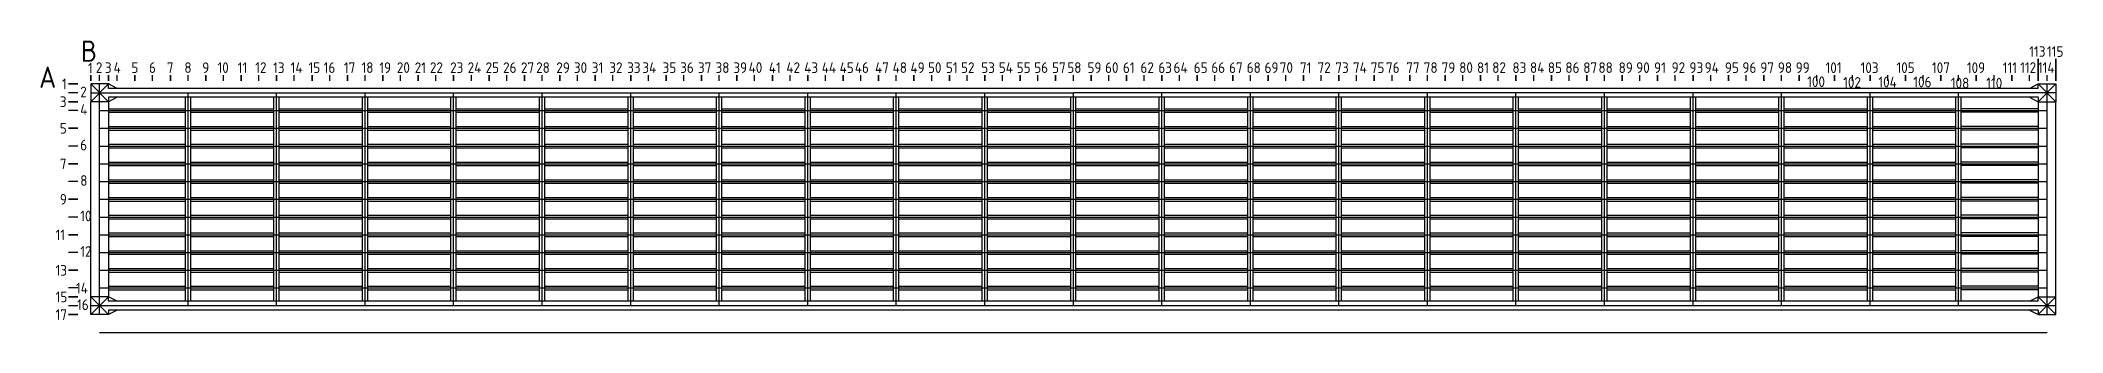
# Model space of a CAD drawing. Header units: millimetres. Extents: x 1597 to 131953, y -28680 to 57376.
# Drawn here: x 16848 to 73953, y 478 to 8705 of the extents above; entities that cross this region are included whole.
import ezdxf

# ---------------------------------------------------------------- set-up
doc = ezdxf.new("R2010")
doc.units = ezdxf.units.MM
for name, color, linetype, lineweight in [('Warstwa1', 1, 'Continuous', 25), ('Warstwa2', 3, 'Continuous', 25), ('Warstwa3', 6, 'Continuous', 25), ('Warstwa4', 2, 'Continuous', 35)]:
    doc.layers.add(name, color=color, linetype=linetype, lineweight=lineweight)
doc.styles.get("Standard").update_dxf_attribs({"font": 'geniso.shx'})

msp = doc.modelspace()

# ---------------------------------------------------------------- texts
at = {"layer": 'Warstwa1'}
for s, p in [('B', (17988.328, 8104.93)), ('A', (16808.982, 7371.11))]:
    msp.add_text(s, height=600, dxfattribs=at).set_placement(p)
at = {"layer": 'Warstwa2'}
for s, p in [('2', (18412.369, 7791.875)), ('4', (18912.369, 7791.875)), ('6', (19912.369, 7791.875)), ('8', (20912.369, 7791.875)), ('10', (21845.835, 7791.875)), ('12', (22912.369, 7791.875)), ('14', (23912.369, 7791.875)), ('16', (24845.835, 7791.875)), ('18', (25912.369, 7791.875)), ('20', (26912.369, 7791.875)), ('22', (27845.835, 7791.875)), ('24', (28912.369, 7791.875)), ('26', (29912.369, 7791.875)), ('28', (30845.835, 7791.875)), ('30', (31912.369, 7791.875)), ('32', (32912.369, 7791.875)), ('34', (33845.835, 7791.875)), ('36', (34912.369, 7791.875)), ('38', (35912.369, 7791.875)), ('40', (36845.835, 7791.875)), ('42', (37912.369, 7791.875)), ('44', (38912.369, 7791.875)), ('46', (39845.835, 7791.875)), ('48', (40912.369, 7791.875)), ('50', (41912.369, 7791.875)), ('52', (42845.835, 7791.875)), ('54', (43912.369, 7791.875)), ('56', (44912.369, 7791.875)), ('58', (45845.835, 7791.875)), ('60', (46912.369, 7791.875)), ('62', (47912.369, 7791.875)), ('64', (48845.835, 7791.875)), ('66', (49912.369, 7791.875)), ('68', (50912.369, 7791.875)), ('70', (51845.835, 7791.875)), ('72', (52912.369, 7791.875)), ('74', (53912.369, 7791.875)), ('76', (54845.835, 7791.875)), ('78', (55912.369, 7791.875)), ('80', (56912.369, 7791.875)), ('82', (57845.835, 7791.875)), ('84', (58912.369, 7791.875)), ('86', (59912.369, 7791.875)), ('88', (60845.835, 7791.875)), ('90', (61912.369, 7791.875)), ('92', (62912.369, 7791.875)), ('94', (63845.835, 7791.875)), ('96', (64912.369, 7791.875)), ('98', (65912.369, 7791.875)), ('112', (72754.147, 7791.875)), ('114', (73254.147, 7791.875)), ('100', (66739.375, 7394.559)), ('102', (67755.759, 7374.342)), ('104', (68750.545, 7384.682)), ('106', (69737.278, 7386.734)), ('108', (70795.74, 7356.61)), ('110', (71795.74, 7356.61)), ('4', (17970.348, 6610.905)), ('2', (17971.272, 7106.61)), ('6', (17970.348, 5610.905)), ('8', (17970.348, 4610.905)), ('10', (17970.348, 3610.905)), ('12', (17970.348, 2610.905)), ('14', (17849.775, 1578.597)), ('16', (17881.906, 1110.905))]:
    msp.add_text(s, height=300, dxfattribs=at).set_placement(p)
at = {"layer": 'Warstwa4'}
for s, p in [('1', (18190.717, 7777.579)), ('3', (18666.684, 7789.358)), ('5', (19416.684, 7789.358)), ('7', (20416.684, 7789.358)), ('9', (21416.684, 7789.358)), ('11', (22416.684, 7789.358)), ('13', (23416.684, 7789.358)), ('15', (24416.684, 7789.358)), ('17', (25416.684, 7789.358)), ('19', (26416.684, 7789.358)), ('21', (27416.684, 7789.358)), ('23', (28416.684, 7789.358)), ('25', (29416.684, 7789.358)), ('27', (30416.684, 7789.358)), ('29', (31416.684, 7789.358)), ('31', (32416.684, 7789.358)), ('33', (33416.684, 7789.358)), ('35', (34416.684, 7789.358)), ('37', (35416.684, 7789.358)), ('39', (36416.684, 7789.358)), ('41', (37416.684, 7789.358)), ('43', (38416.684, 7789.358)), ('45', (39416.684, 7789.358)), ('47', (40416.684, 7789.358)), ('49', (41416.684, 7789.358)), ('51', (42416.684, 7789.358)), ('53', (43416.684, 7789.358)), ('55', (44416.684, 7789.358)), ('57', (45416.684, 7789.358)), ('59', (46416.684, 7789.358)), ('61', (47416.684, 7789.358)), ('63', (48416.684, 7789.358)), ('65', (49416.684, 7789.358)), ('67', (50416.684, 7789.358)), ('69', (51416.684, 7789.358)), ('71', (52416.684, 7789.358)), ('73', (53416.684, 7789.358)), ('75', (54416.684, 7789.358)), ('77', (55416.684, 7789.358)), ('79', (56416.684, 7789.358)), ('81', (57416.684, 7789.358)), ('83', (58416.684, 7789.358)), ('85', (59416.684, 7789.358)), ('87', (60416.684, 7789.358)), ('89', (61416.684, 7789.358)), ('91', (62416.684, 7789.358)), ('93', (63416.684, 7789.358)), ('95', (64416.684, 7789.358)), ('97', (65416.684, 7789.358)), ('99', (66416.684, 7789.358)), ('101', (67257.902, 7789.358)), ('103', (68247.472, 7789.358)), ('105', (69260.985, 7789.358)), ('107', (70263.166, 7789.358)), ('109', (71249.23, 7789.358)), ('111', (72261.729, 7789.358)), ('113', (73011.729, 8244.681)), ('115', (73511.729, 8244.681)), ('1', (17453.618, 7329.808)), ('3', (17395.427, 6830.117)), ('5', (17395.427, 6080.117)), ('7', (17395.427, 5080.117)), ('9', (17395.427, 4080.117)), ('11', (17274.307, 3080.117)), ('13', (17274.307, 2080.117)), ('15', (17274.307, 1330.117)), ('17', (17274.307, 830.117))]:
    msp.add_text(s, height=300, dxfattribs=at).set_placement(p)

# ---------------------------------------------------------------- linework, layer by layer
for p, q in [((18766.705, 7481.61), (18266.705, 7481.61)), ((18266.705, 7481.61), (18266.705, 6981.61)), ((18266.705, 7481.61), (18766.705, 6981.61)), ((18266.705, 6981.61), (18766.705, 7481.61)), ((18766.705, 7356.61), (18766.705, 7481.61)), ((19016.705, 7356.61), (18766.705, 7481.61)), ((73016.705, 7356.61), (73266.705, 7481.61)), ((73266.705, 7356.61), (73266.705, 7481.61)), ((73266.705, 7481.61), (73766.705, 7481.61)), ((73766.705, 7481.61), (73266.705, 6981.61)), ((73766.705, 6981.61), (73266.705, 7481.61)), ((73766.705, 7481.61), (73766.705, 6981.61)), ((18766.705, 6981.61), (18266.705, 6981.61)), ((73266.705, 7356.61), (18766.705, 7356.61)), ((18766.705, 7106.61), (18766.705, 6981.61)), ((19016.705, 7106.61), (18766.705, 6981.61)), ((73266.705, 7106.61), (18766.705, 7106.61)), ((73016.705, 7106.61), (73266.705, 6981.61)), ((73266.705, 7106.61), (73266.705, 6981.61)), ((73266.705, 6981.61), (73766.705, 6981.61)), ((18266.705, 981.61), (18266.705, 1481.61)), ((18266.705, 981.61), (18766.705, 1481.61)), ((18266.705, 1481.61), (18766.705, 981.61)), ((18766.705, 1481.61), (18266.705, 1481.61)), ((18766.705, 1356.61), (18766.705, 1481.61)), ((19016.705, 1356.61), (18766.705, 1481.61)), ((73266.705, 1356.61), (18766.705, 1356.61)), ((73016.705, 1356.61), (73266.705, 1481.61)), ((73766.705, 981.61), (73266.705, 1481.61)), ((73766.705, 1481.61), (73266.705, 981.61)), ((73266.705, 1481.61), (73766.705, 1481.61)), ((73266.705, 1356.61), (73266.705, 1481.61)), ((73766.705, 981.61), (73766.705, 1481.61)), ((18766.705, 981.61), (18266.705, 981.61)), ((18766.705, 1106.61), (18766.705, 981.61)), ((19016.705, 1106.61), (18766.705, 981.61)), ((73266.705, 1106.61), (18766.705, 1106.61)), ((73016.705, 1106.61), (73266.705, 981.61)), ((73266.705, 1106.61), (73266.705, 981.61)), ((73266.705, 981.61), (73766.705, 981.61))]:
    msp.add_line(p, q)
at = {"layer": 'Warstwa1'}
for p, q in [((18266.705, 1481.61), (18266.705, 6981.61)), ((18766.705, 6981.61), (18766.705, 1481.61)), ((20941.705, 1356.61), (20941.705, 7106.61)), ((21091.705, 1356.61), (21091.705, 7106.61)), ((23441.705, 1356.61), (23441.705, 7106.61)), ((23591.705, 1356.61), (23591.705, 7106.61)), ((25941.705, 1356.61), (25941.705, 7106.61)), ((26091.705, 1356.61), (26091.705, 7106.61)), ((28441.705, 1356.61), (28441.705, 7106.61)), ((28591.705, 1356.61), (28591.705, 7106.61)), ((30941.705, 1356.61), (30941.705, 7106.61)), ((31091.705, 1356.61), (31091.705, 7106.61)), ((33441.705, 1356.61), (33441.705, 7106.61)), ((33591.705, 1356.61), (33591.705, 7106.61)), ((35941.705, 1356.61), (35941.705, 7106.61)), ((36091.705, 1356.61), (36091.705, 7106.61)), ((38441.705, 1356.61), (38441.705, 7106.61)), ((38591.705, 1356.61), (38591.705, 7106.61)), ((40941.705, 1356.61), (40941.705, 7106.61)), ((41091.705, 1356.61), (41091.705, 7106.61)), ((43441.705, 1356.61), (43441.705, 7106.61)), ((43591.705, 1356.61), (43591.705, 7106.61)), ((45941.705, 1356.61), (45941.705, 7106.61)), ((46091.705, 1356.61), (46091.705, 7106.61)), ((48441.705, 1356.61), (48441.705, 7106.61)), ((48591.705, 1356.61), (48591.705, 7106.61)), ((50941.705, 1356.61), (50941.705, 7106.61)), ((51091.705, 1356.61), (51091.705, 7106.61)), ((53441.705, 1356.61), (53441.705, 7106.61)), ((53591.705, 1356.61), (53591.705, 7106.61)), ((55941.705, 1356.61), (55941.705, 7106.61)), ((56091.705, 1356.61), (56091.705, 7106.61)), ((58441.705, 1356.61), (58441.705, 7106.61)), ((58591.705, 1356.61), (58591.705, 7106.61)), ((60941.705, 1356.61), (60941.705, 7106.61)), ((61091.705, 1356.61), (61091.705, 7106.61)), ((63441.705, 1356.61), (63441.705, 7106.61)), ((63591.705, 1356.61), (63591.705, 7106.61)), ((65941.705, 1356.61), (65941.705, 7106.61)), ((66091.705, 1356.61), (66091.705, 7106.61)), ((68441.705, 1356.61), (68441.705, 7106.61)), ((68591.705, 1356.61), (68591.705, 7106.61)), ((70941.705, 1356.61), (70941.705, 7106.61)), ((71091.705, 1356.61), (71091.705, 7106.61)), ((73266.705, 6981.61), (73266.705, 1481.61)), ((73766.705, 1481.61), (73766.705, 6981.61))]:
    msp.add_line(p, q, dxfattribs=at)
at = {"layer": 'Warstwa2'}
for p, q in [((18516.705, 7570.3), (18516.705, 7731.372)), ((19016.705, 7570.3), (19016.705, 7731.372)), ((20016.705, 7570.3), (20016.705, 7731.372)), ((21016.705, 7570.3), (21016.705, 7731.372)), ((22016.705, 7570.3), (22016.705, 7731.372)), ((23016.705, 7570.3), (23016.705, 7731.372)), ((24016.705, 7570.3), (24016.705, 7731.372)), ((25016.705, 7570.3), (25016.705, 7731.372)), ((26016.705, 7570.3), (26016.705, 7731.372)), ((27016.705, 7570.3), (27016.705, 7731.372)), ((28016.705, 7570.3), (28016.705, 7731.372)), ((29016.705, 7570.3), (29016.705, 7731.372)), ((30016.705, 7570.3), (30016.705, 7731.372)), ((31016.705, 7570.3), (31016.705, 7731.372)), ((32016.705, 7570.3), (32016.705, 7731.372)), ((33016.705, 7570.3), (33016.705, 7731.372)), ((34016.705, 7570.3), (34016.705, 7731.372)), ((35016.705, 7570.3), (35016.705, 7731.372)), ((36016.705, 7570.3), (36016.705, 7731.372)), ((37016.705, 7570.3), (37016.705, 7731.372)), ((38016.705, 7570.3), (38016.705, 7731.372)), ((39016.705, 7570.3), (39016.705, 7731.372)), ((40016.705, 7570.3), (40016.705, 7731.372)), ((41016.705, 7570.3), (41016.705, 7731.372)), ((42016.705, 7570.3), (42016.705, 7731.372)), ((43016.705, 7570.3), (43016.705, 7731.372)), ((44016.705, 7570.3), (44016.705, 7731.372)), ((45016.705, 7570.3), (45016.705, 7731.372)), ((46016.705, 7570.3), (46016.705, 7731.372)), ((47016.705, 7570.3), (47016.705, 7731.372)), ((48016.705, 7570.3), (48016.705, 7731.372)), ((49016.705, 7570.3), (49016.705, 7731.372)), ((50016.705, 7570.3), (50016.705, 7731.372)), ((51016.705, 7570.3), (51016.705, 7731.372)), ((52016.705, 7570.3), (52016.705, 7731.372)), ((53016.705, 7570.3), (53016.705, 7731.372)), ((54016.705, 7570.3), (54016.705, 7731.372)), ((55016.705, 7570.3), (55016.705, 7731.372)), ((56016.705, 7570.3), (56016.705, 7731.372)), ((57016.705, 7570.3), (57016.705, 7731.372)), ((58016.705, 7570.3), (58016.705, 7731.372)), ((59016.705, 7570.3), (59016.705, 7731.372)), ((60016.705, 7570.3), (60016.705, 7731.372)), ((61016.705, 7570.3), (61016.705, 7731.372)), ((62016.705, 7570.3), (62016.705, 7731.372)), ((63016.705, 7570.3), (63016.705, 7731.372)), ((64016.705, 7570.3), (64016.705, 7731.372)), ((65016.705, 7570.3), (65016.705, 7731.372)), ((66016.705, 7570.3), (66016.705, 7731.372)), ((67016.705, 7570.3), (67016.705, 7731.372)), ((68016.705, 7570.3), (68016.705, 7731.372)), ((69016.705, 7570.3), (69016.705, 7731.372)), ((70016.705, 7570.3), (70016.705, 7731.372)), ((71016.705, 7570.3), (71016.705, 7731.372)), ((72016.705, 7570.3), (72016.705, 7731.372)), ((73016.705, 7570.3), (73016.705, 7731.372)), ((73516.705, 7570.3), (73516.705, 7731.372)), ((17905.899, 7231.61), (17640.685, 7231.61)), ((17905.899, 6731.61), (17640.685, 6731.61)), ((17905.899, 5731.61), (17640.685, 5731.61)), ((17905.899, 4731.61), (17640.685, 4731.61)), ((17905.899, 3731.61), (17640.685, 3731.61)), ((17905.899, 2731.61), (17640.685, 2731.61)), ((17905.899, 1731.61), (17640.685, 1731.61)), ((17905.899, 1231.61), (17640.685, 1231.61))]:
    msp.add_line(p, q, dxfattribs=at)
at = {"layer": 'Warstwa3'}
for p, q in [((18516.705, 981.61), (18516.705, 7481.61)), ((73516.705, 981.61), (73516.705, 7481.61)), ((73516.705, 981.61), (73516.705, 7481.61)), ((18266.705, 7231.61), (46016.705, 7231.61)), ((21016.705, 1231.61), (21016.705, 7231.61)), ((23516.705, 1231.61), (23516.705, 7231.61)), ((26016.705, 1231.61), (26016.705, 7231.61)), ((28516.705, 1231.61), (28516.705, 7231.61)), ((31016.705, 1231.61), (31016.705, 7231.61)), ((33516.705, 1231.61), (33516.705, 7231.61)), ((36016.705, 1231.61), (36016.705, 7231.61)), ((38516.705, 1231.61), (38516.705, 7231.61)), ((41016.705, 1231.61), (41016.705, 7231.61)), ((43516.705, 1231.61), (43516.705, 7231.61)), ((46016.705, 1231.61), (46016.705, 7231.61)), ((73766.705, 7231.61), (46016.705, 7231.61)), ((48516.705, 1231.61), (48516.705, 7231.61)), ((51016.705, 1231.61), (51016.705, 7231.61)), ((53516.705, 1231.61), (53516.705, 7231.61)), ((56016.705, 1231.61), (56016.705, 7231.61)), ((58516.705, 1231.61), (58516.705, 7231.61)), ((61016.705, 1231.61), (61016.705, 7231.61)), ((63516.705, 1231.61), (63516.705, 7231.61)), ((66016.705, 1231.61), (66016.705, 7231.61)), ((68516.705, 1231.61), (68516.705, 7231.61)), ((71016.705, 1231.61), (71016.705, 7231.61)), ((18516.705, 6731.61), (73516.705, 6731.61)), ((18516.705, 6231.61), (73516.705, 6231.61)), ((18516.705, 5731.61), (73516.705, 5731.61)), ((18516.705, 5231.61), (73516.705, 5231.61)), ((18516.705, 4731.61), (73516.705, 4731.61)), ((18516.705, 4231.61), (73516.705, 4231.61)), ((18516.705, 3731.61), (73516.705, 3731.61)), ((18516.705, 3231.61), (73516.705, 3231.61)), ((18516.705, 2731.61), (73516.705, 2731.61)), ((18516.705, 2231.61), (73516.705, 2231.61)), ((18516.705, 1731.61), (73516.705, 1731.61)), ((73766.705, 1231.61), (18266.705, 1231.61)), ((18516.705, 478.115), (73516.705, 478.115))]:
    msp.add_line(p, q, dxfattribs=at)
at = {"layer": 'Warstwa3', "color": 2}
for p, q in [((18766.705, 6781.61), (20941.705, 6781.61)), ((18766.705, 6681.61), (20941.705, 6681.61)), ((18766.705, 6281.61), (20941.705, 6281.61)), ((21091.705, 6781.61), (23441.705, 6781.61)), ((21091.705, 6681.61), (23441.705, 6681.61)), ((21091.705, 6281.61), (23441.705, 6281.61)), ((23591.705, 6781.61), (25941.705, 6781.61)), ((23591.705, 6681.61), (25941.705, 6681.61)), ((23591.705, 6281.61), (25941.705, 6281.61)), ((26091.705, 6781.61), (28441.705, 6781.61)), ((26091.705, 6681.61), (28441.705, 6681.61)), ((26091.705, 6281.61), (28441.705, 6281.61)), ((28591.705, 6781.61), (30941.705, 6781.61)), ((28591.705, 6681.61), (30941.705, 6681.61)), ((28591.705, 6281.61), (30941.705, 6281.61)), ((31091.705, 6781.61), (33441.705, 6781.61)), ((31091.705, 6681.61), (33441.705, 6681.61)), ((31091.705, 6281.61), (33441.705, 6281.61)), ((33591.705, 6781.61), (35941.705, 6781.61)), ((33591.705, 6681.61), (35941.705, 6681.61)), ((33591.705, 6281.61), (35941.705, 6281.61)), ((36091.705, 6781.61), (38441.705, 6781.61)), ((36091.705, 6681.61), (38441.705, 6681.61)), ((36091.705, 6281.61), (38441.705, 6281.61)), ((38591.705, 6781.61), (40941.705, 6781.61)), ((38591.705, 6681.61), (40941.705, 6681.61)), ((38591.705, 6281.61), (40941.705, 6281.61)), ((41091.705, 6781.61), (43441.705, 6781.61)), ((41091.705, 6681.61), (43441.705, 6681.61)), ((41091.705, 6281.61), (43441.705, 6281.61)), ((43591.705, 6781.61), (45941.705, 6781.61)), ((43591.705, 6681.61), (45941.705, 6681.61)), ((43591.705, 6281.61), (45941.705, 6281.61)), ((46091.705, 6781.61), (48441.705, 6781.61)), ((46091.705, 6681.61), (48441.705, 6681.61)), ((46091.705, 6281.61), (48441.705, 6281.61)), ((48591.705, 6781.61), (50941.705, 6781.61)), ((48591.705, 6681.61), (50941.705, 6681.61)), ((48591.705, 6281.61), (50941.705, 6281.61)), ((51091.705, 6781.61), (53441.705, 6781.61)), ((51091.705, 6681.61), (53441.705, 6681.61)), ((51091.705, 6281.61), (53441.705, 6281.61)), ((53591.705, 6781.61), (55941.705, 6781.61)), ((53591.705, 6681.61), (55941.705, 6681.61)), ((53591.705, 6281.61), (55941.705, 6281.61)), ((56091.705, 6781.61), (58441.705, 6781.61)), ((56091.705, 6681.61), (58441.705, 6681.61)), ((56091.705, 6281.61), (58441.705, 6281.61)), ((58591.705, 6781.61), (60941.705, 6781.61)), ((58591.705, 6681.61), (60941.705, 6681.61)), ((58591.705, 6281.61), (60941.705, 6281.61)), ((61091.705, 6781.61), (63441.705, 6781.61)), ((61091.705, 6681.61), (63441.705, 6681.61)), ((61091.705, 6281.61), (63441.705, 6281.61)), ((63591.705, 6781.61), (65941.705, 6781.61)), ((63591.705, 6681.61), (65941.705, 6681.61)), ((63591.705, 6281.61), (65941.705, 6281.61)), ((66091.705, 6781.61), (68441.705, 6781.61)), ((66091.705, 6681.61), (68441.705, 6681.61)), ((66091.705, 6281.61), (68441.705, 6281.61)), ((68591.705, 6781.61), (70941.705, 6781.61)), ((68591.705, 6681.61), (70941.705, 6681.61)), ((68591.705, 6281.61), (70941.705, 6281.61)), ((73266.705, 6781.61), (71091.705, 6781.61)), ((73266.705, 6681.61), (71091.705, 6681.61)), ((73266.705, 6281.61), (71091.705, 6281.61)), ((18766.705, 6181.61), (20941.705, 6181.61)), ((18766.705, 5781.61), (20941.705, 5781.61)), ((21091.705, 6181.61), (23441.705, 6181.61)), ((21091.705, 5781.61), (23441.705, 5781.61)), ((23591.705, 6181.61), (25941.705, 6181.61)), ((23591.705, 5781.61), (25941.705, 5781.61)), ((26091.705, 6181.61), (28441.705, 6181.61)), ((26091.705, 5781.61), (28441.705, 5781.61)), ((28591.705, 6181.61), (30941.705, 6181.61)), ((28591.705, 5781.61), (30941.705, 5781.61)), ((31091.705, 6181.61), (33441.705, 6181.61)), ((31091.705, 5781.61), (33441.705, 5781.61)), ((33591.705, 6181.61), (35941.705, 6181.61)), ((33591.705, 5781.61), (35941.705, 5781.61)), ((36091.705, 6181.61), (38441.705, 6181.61)), ((36091.705, 5781.61), (38441.705, 5781.61)), ((38591.705, 6181.61), (40941.705, 6181.61)), ((38591.705, 5781.61), (40941.705, 5781.61)), ((41091.705, 6181.61), (43441.705, 6181.61)), ((41091.705, 5781.61), (43441.705, 5781.61)), ((43591.705, 6181.61), (45941.705, 6181.61)), ((43591.705, 5781.61), (45941.705, 5781.61)), ((46091.705, 6181.61), (48441.705, 6181.61)), ((46091.705, 5781.61), (48441.705, 5781.61)), ((48591.705, 6181.61), (50941.705, 6181.61)), ((48591.705, 5781.61), (50941.705, 5781.61)), ((51091.705, 6181.61), (53441.705, 6181.61)), ((51091.705, 5781.61), (53441.705, 5781.61)), ((53591.705, 6181.61), (55941.705, 6181.61)), ((53591.705, 5781.61), (55941.705, 5781.61)), ((56091.705, 6181.61), (58441.705, 6181.61)), ((56091.705, 5781.61), (58441.705, 5781.61)), ((58591.705, 6181.61), (60941.705, 6181.61)), ((58591.705, 5781.61), (60941.705, 5781.61)), ((61091.705, 6181.61), (63441.705, 6181.61)), ((61091.705, 5781.61), (63441.705, 5781.61)), ((63591.705, 6181.61), (65941.705, 6181.61)), ((63591.705, 5781.61), (65941.705, 5781.61)), ((66091.705, 6181.61), (68441.705, 6181.61)), ((66091.705, 5781.61), (68441.705, 5781.61)), ((68591.705, 6181.61), (70941.705, 6181.61)), ((68591.705, 5781.61), (70941.705, 5781.61)), ((73266.705, 6181.61), (71091.705, 6181.61)), ((73266.705, 5781.61), (71091.705, 5781.61)), ((18766.705, 5681.61), (20941.705, 5681.61)), ((18766.705, 5281.61), (20941.705, 5281.61)), ((18766.705, 5181.61), (20941.705, 5181.61)), ((21091.705, 5681.61), (23441.705, 5681.61)), ((21091.705, 5281.61), (23441.705, 5281.61)), ((21091.705, 5181.61), (23441.705, 5181.61)), ((23591.705, 5681.61), (25941.705, 5681.61)), ((23591.705, 5281.61), (25941.705, 5281.61)), ((23591.705, 5181.61), (25941.705, 5181.61)), ((26091.705, 5681.61), (28441.705, 5681.61)), ((26091.705, 5281.61), (28441.705, 5281.61)), ((26091.705, 5181.61), (28441.705, 5181.61)), ((28591.705, 5681.61), (30941.705, 5681.61)), ((28591.705, 5281.61), (30941.705, 5281.61)), ((28591.705, 5181.61), (30941.705, 5181.61)), ((31091.705, 5681.61), (33441.705, 5681.61)), ((31091.705, 5281.61), (33441.705, 5281.61)), ((31091.705, 5181.61), (33441.705, 5181.61)), ((33591.705, 5681.61), (35941.705, 5681.61)), ((33591.705, 5281.61), (35941.705, 5281.61)), ((33591.705, 5181.61), (35941.705, 5181.61)), ((36091.705, 5681.61), (38441.705, 5681.61)), ((36091.705, 5281.61), (38441.705, 5281.61)), ((36091.705, 5181.61), (38441.705, 5181.61)), ((38591.705, 5681.61), (40941.705, 5681.61)), ((38591.705, 5281.61), (40941.705, 5281.61)), ((38591.705, 5181.61), (40941.705, 5181.61)), ((41091.705, 5681.61), (43441.705, 5681.61)), ((41091.705, 5281.61), (43441.705, 5281.61)), ((41091.705, 5181.61), (43441.705, 5181.61)), ((43591.705, 5681.61), (45941.705, 5681.61)), ((43591.705, 5281.61), (45941.705, 5281.61)), ((43591.705, 5181.61), (45941.705, 5181.61)), ((46091.705, 5681.61), (48441.705, 5681.61)), ((46091.705, 5281.61), (48441.705, 5281.61)), ((46091.705, 5181.61), (48441.705, 5181.61)), ((48591.705, 5681.61), (50941.705, 5681.61)), ((48591.705, 5281.61), (50941.705, 5281.61)), ((48591.705, 5181.61), (50941.705, 5181.61)), ((51091.705, 5681.61), (53441.705, 5681.61)), ((51091.705, 5281.61), (53441.705, 5281.61)), ((51091.705, 5181.61), (53441.705, 5181.61)), ((53591.705, 5681.61), (55941.705, 5681.61)), ((53591.705, 5281.61), (55941.705, 5281.61)), ((53591.705, 5181.61), (55941.705, 5181.61)), ((56091.705, 5681.61), (58441.705, 5681.61)), ((56091.705, 5281.61), (58441.705, 5281.61)), ((56091.705, 5181.61), (58441.705, 5181.61)), ((58591.705, 5681.61), (60941.705, 5681.61)), ((58591.705, 5281.61), (60941.705, 5281.61)), ((58591.705, 5181.61), (60941.705, 5181.61)), ((61091.705, 5681.61), (63441.705, 5681.61)), ((61091.705, 5281.61), (63441.705, 5281.61)), ((61091.705, 5181.61), (63441.705, 5181.61)), ((63591.705, 5681.61), (65941.705, 5681.61)), ((63591.705, 5281.61), (65941.705, 5281.61)), ((63591.705, 5181.61), (65941.705, 5181.61)), ((66091.705, 5681.61), (68441.705, 5681.61)), ((66091.705, 5281.61), (68441.705, 5281.61)), ((66091.705, 5181.61), (68441.705, 5181.61)), ((68591.705, 5681.61), (70941.705, 5681.61)), ((68591.705, 5281.61), (70941.705, 5281.61)), ((68591.705, 5181.61), (70941.705, 5181.61)), ((73266.705, 5681.61), (71091.705, 5681.61)), ((73266.705, 5281.61), (71091.705, 5281.61)), ((73266.705, 5181.61), (71091.705, 5181.61)), ((18766.705, 4781.61), (20941.705, 4781.61)), ((18766.705, 4681.61), (20941.705, 4681.61)), ((21091.705, 4781.61), (23441.705, 4781.61)), ((21091.705, 4681.61), (23441.705, 4681.61)), ((23591.705, 4781.61), (25941.705, 4781.61)), ((23591.705, 4681.61), (25941.705, 4681.61)), ((26091.705, 4781.61), (28441.705, 4781.61)), ((26091.705, 4681.61), (28441.705, 4681.61)), ((28591.705, 4781.61), (30941.705, 4781.61)), ((28591.705, 4681.61), (30941.705, 4681.61)), ((31091.705, 4781.61), (33441.705, 4781.61)), ((31091.705, 4681.61), (33441.705, 4681.61)), ((33591.705, 4781.61), (35941.705, 4781.61)), ((33591.705, 4681.61), (35941.705, 4681.61)), ((36091.705, 4781.61), (38441.705, 4781.61)), ((36091.705, 4681.61), (38441.705, 4681.61)), ((38591.705, 4781.61), (40941.705, 4781.61)), ((38591.705, 4681.61), (40941.705, 4681.61)), ((41091.705, 4781.61), (43441.705, 4781.61)), ((41091.705, 4681.61), (43441.705, 4681.61)), ((43591.705, 4781.61), (45941.705, 4781.61)), ((43591.705, 4681.61), (45941.705, 4681.61)), ((46091.705, 4781.61), (48441.705, 4781.61)), ((46091.705, 4681.61), (48441.705, 4681.61)), ((48591.705, 4781.61), (50941.705, 4781.61)), ((48591.705, 4681.61), (50941.705, 4681.61)), ((51091.705, 4781.61), (53441.705, 4781.61)), ((51091.705, 4681.61), (53441.705, 4681.61)), ((53591.705, 4781.61), (55941.705, 4781.61)), ((53591.705, 4681.61), (55941.705, 4681.61)), ((56091.705, 4781.61), (58441.705, 4781.61)), ((56091.705, 4681.61), (58441.705, 4681.61)), ((58591.705, 4781.61), (60941.705, 4781.61)), ((58591.705, 4681.61), (60941.705, 4681.61)), ((61091.705, 4781.61), (63441.705, 4781.61)), ((61091.705, 4681.61), (63441.705, 4681.61)), ((63591.705, 4781.61), (65941.705, 4781.61)), ((63591.705, 4681.61), (65941.705, 4681.61)), ((66091.705, 4781.61), (68441.705, 4781.61)), ((66091.705, 4681.61), (68441.705, 4681.61)), ((68591.705, 4781.61), (70941.705, 4781.61)), ((68591.705, 4681.61), (70941.705, 4681.61)), ((73266.705, 4781.61), (71091.705, 4781.61)), ((73266.705, 4681.61), (71091.705, 4681.61)), ((18766.705, 4281.61), (20941.705, 4281.61)), ((18766.705, 4181.61), (20941.705, 4181.61)), ((21091.705, 4281.61), (23441.705, 4281.61)), ((21091.705, 4181.61), (23441.705, 4181.61)), ((23591.705, 4281.61), (25941.705, 4281.61)), ((23591.705, 4181.61), (25941.705, 4181.61)), ((26091.705, 4281.61), (28441.705, 4281.61)), ((26091.705, 4181.61), (28441.705, 4181.61)), ((28591.705, 4281.61), (30941.705, 4281.61)), ((28591.705, 4181.61), (30941.705, 4181.61)), ((31091.705, 4281.61), (33441.705, 4281.61)), ((31091.705, 4181.61), (33441.705, 4181.61)), ((33591.705, 4281.61), (35941.705, 4281.61)), ((33591.705, 4181.61), (35941.705, 4181.61)), ((36091.705, 4281.61), (38441.705, 4281.61)), ((36091.705, 4181.61), (38441.705, 4181.61)), ((38591.705, 4281.61), (40941.705, 4281.61)), ((38591.705, 4181.61), (40941.705, 4181.61)), ((41091.705, 4281.61), (43441.705, 4281.61)), ((41091.705, 4181.61), (43441.705, 4181.61)), ((43591.705, 4281.61), (45941.705, 4281.61)), ((43591.705, 4181.61), (45941.705, 4181.61)), ((46091.705, 4281.61), (48441.705, 4281.61)), ((46091.705, 4181.61), (48441.705, 4181.61)), ((48591.705, 4281.61), (50941.705, 4281.61)), ((48591.705, 4181.61), (50941.705, 4181.61)), ((51091.705, 4281.61), (53441.705, 4281.61)), ((51091.705, 4181.61), (53441.705, 4181.61)), ((53591.705, 4281.61), (55941.705, 4281.61)), ((53591.705, 4181.61), (55941.705, 4181.61)), ((56091.705, 4281.61), (58441.705, 4281.61)), ((56091.705, 4181.61), (58441.705, 4181.61)), ((58591.705, 4281.61), (60941.705, 4281.61)), ((58591.705, 4181.61), (60941.705, 4181.61)), ((61091.705, 4281.61), (63441.705, 4281.61)), ((61091.705, 4181.61), (63441.705, 4181.61)), ((63591.705, 4281.61), (65941.705, 4281.61)), ((63591.705, 4181.61), (65941.705, 4181.61)), ((66091.705, 4281.61), (68441.705, 4281.61)), ((66091.705, 4181.61), (68441.705, 4181.61)), ((68591.705, 4281.61), (70941.705, 4281.61)), ((68591.705, 4181.61), (70941.705, 4181.61)), ((73266.705, 4281.61), (71091.705, 4281.61)), ((73266.705, 4181.61), (71091.705, 4181.61)), ((18766.705, 3781.61), (20941.705, 3781.61)), ((18766.705, 3681.61), (20941.705, 3681.61)), ((21091.705, 3781.61), (23441.705, 3781.61)), ((21091.705, 3681.61), (23441.705, 3681.61)), ((23591.705, 3781.61), (25941.705, 3781.61)), ((23591.705, 3681.61), (25941.705, 3681.61)), ((26091.705, 3781.61), (28441.705, 3781.61)), ((26091.705, 3681.61), (28441.705, 3681.61)), ((28591.705, 3781.61), (30941.705, 3781.61)), ((28591.705, 3681.61), (30941.705, 3681.61)), ((31091.705, 3781.61), (33441.705, 3781.61)), ((31091.705, 3681.61), (33441.705, 3681.61)), ((33591.705, 3781.61), (35941.705, 3781.61)), ((33591.705, 3681.61), (35941.705, 3681.61)), ((36091.705, 3781.61), (38441.705, 3781.61)), ((36091.705, 3681.61), (38441.705, 3681.61)), ((38591.705, 3781.61), (40941.705, 3781.61)), ((38591.705, 3681.61), (40941.705, 3681.61)), ((41091.705, 3781.61), (43441.705, 3781.61)), ((41091.705, 3681.61), (43441.705, 3681.61)), ((43591.705, 3781.61), (45941.705, 3781.61)), ((43591.705, 3681.61), (45941.705, 3681.61)), ((46091.705, 3781.61), (48441.705, 3781.61)), ((46091.705, 3681.61), (48441.705, 3681.61)), ((48591.705, 3781.61), (50941.705, 3781.61)), ((48591.705, 3681.61), (50941.705, 3681.61)), ((51091.705, 3781.61), (53441.705, 3781.61)), ((51091.705, 3681.61), (53441.705, 3681.61)), ((53591.705, 3781.61), (55941.705, 3781.61)), ((53591.705, 3681.61), (55941.705, 3681.61)), ((56091.705, 3781.61), (58441.705, 3781.61)), ((56091.705, 3681.61), (58441.705, 3681.61)), ((58591.705, 3781.61), (60941.705, 3781.61)), ((58591.705, 3681.61), (60941.705, 3681.61)), ((61091.705, 3781.61), (63441.705, 3781.61)), ((61091.705, 3681.61), (63441.705, 3681.61)), ((63591.705, 3781.61), (65941.705, 3781.61)), ((63591.705, 3681.61), (65941.705, 3681.61)), ((66091.705, 3781.61), (68441.705, 3781.61)), ((66091.705, 3681.61), (68441.705, 3681.61)), ((68591.705, 3781.61), (70941.705, 3781.61)), ((68591.705, 3681.61), (70941.705, 3681.61)), ((73266.705, 3781.61), (71091.705, 3781.61)), ((73266.705, 3681.61), (71091.705, 3681.61)), ((18766.705, 3281.61), (20941.705, 3281.61)), ((18766.705, 3181.61), (20941.705, 3181.61)), ((21091.705, 3281.61), (23441.705, 3281.61)), ((21091.705, 3181.61), (23441.705, 3181.61)), ((23591.705, 3281.61), (25941.705, 3281.61)), ((23591.705, 3181.61), (25941.705, 3181.61)), ((26091.705, 3281.61), (28441.705, 3281.61)), ((26091.705, 3181.61), (28441.705, 3181.61)), ((28591.705, 3281.61), (30941.705, 3281.61)), ((28591.705, 3181.61), (30941.705, 3181.61)), ((31091.705, 3281.61), (33441.705, 3281.61)), ((31091.705, 3181.61), (33441.705, 3181.61)), ((33591.705, 3281.61), (35941.705, 3281.61)), ((33591.705, 3181.61), (35941.705, 3181.61)), ((36091.705, 3281.61), (38441.705, 3281.61)), ((36091.705, 3181.61), (38441.705, 3181.61)), ((38591.705, 3281.61), (40941.705, 3281.61)), ((38591.705, 3181.61), (40941.705, 3181.61)), ((41091.705, 3281.61), (43441.705, 3281.61)), ((41091.705, 3181.61), (43441.705, 3181.61)), ((43591.705, 3281.61), (45941.705, 3281.61)), ((43591.705, 3181.61), (45941.705, 3181.61)), ((46091.705, 3281.61), (48441.705, 3281.61)), ((46091.705, 3181.61), (48441.705, 3181.61)), ((48591.705, 3281.61), (50941.705, 3281.61)), ((48591.705, 3181.61), (50941.705, 3181.61)), ((51091.705, 3281.61), (53441.705, 3281.61)), ((51091.705, 3181.61), (53441.705, 3181.61)), ((53591.705, 3281.61), (55941.705, 3281.61)), ((53591.705, 3181.61), (55941.705, 3181.61)), ((56091.705, 3281.61), (58441.705, 3281.61)), ((56091.705, 3181.61), (58441.705, 3181.61)), ((58591.705, 3281.61), (60941.705, 3281.61)), ((58591.705, 3181.61), (60941.705, 3181.61)), ((61091.705, 3281.61), (63441.705, 3281.61)), ((61091.705, 3181.61), (63441.705, 3181.61)), ((63591.705, 3281.61), (65941.705, 3281.61)), ((63591.705, 3181.61), (65941.705, 3181.61)), ((66091.705, 3281.61), (68441.705, 3281.61)), ((66091.705, 3181.61), (68441.705, 3181.61)), ((68591.705, 3281.61), (70941.705, 3281.61)), ((68591.705, 3181.61), (70941.705, 3181.61)), ((73266.705, 3281.61), (71091.705, 3281.61)), ((73266.705, 3181.61), (71091.705, 3181.61)), ((18766.705, 2781.61), (20941.705, 2781.61)), ((18766.705, 2681.61), (20941.705, 2681.61)), ((21091.705, 2781.61), (23441.705, 2781.61)), ((21091.705, 2681.61), (23441.705, 2681.61)), ((23591.705, 2781.61), (25941.705, 2781.61)), ((23591.705, 2681.61), (25941.705, 2681.61)), ((26091.705, 2781.61), (28441.705, 2781.61)), ((26091.705, 2681.61), (28441.705, 2681.61)), ((28591.705, 2781.61), (30941.705, 2781.61)), ((28591.705, 2681.61), (30941.705, 2681.61)), ((31091.705, 2781.61), (33441.705, 2781.61)), ((31091.705, 2681.61), (33441.705, 2681.61)), ((33591.705, 2781.61), (35941.705, 2781.61)), ((33591.705, 2681.61), (35941.705, 2681.61)), ((36091.705, 2781.61), (38441.705, 2781.61)), ((36091.705, 2681.61), (38441.705, 2681.61)), ((38591.705, 2781.61), (40941.705, 2781.61)), ((38591.705, 2681.61), (40941.705, 2681.61)), ((41091.705, 2781.61), (43441.705, 2781.61)), ((41091.705, 2681.61), (43441.705, 2681.61)), ((43591.705, 2781.61), (45941.705, 2781.61)), ((43591.705, 2681.61), (45941.705, 2681.61)), ((46091.705, 2781.61), (48441.705, 2781.61)), ((46091.705, 2681.61), (48441.705, 2681.61)), ((48591.705, 2781.61), (50941.705, 2781.61)), ((48591.705, 2681.61), (50941.705, 2681.61)), ((51091.705, 2781.61), (53441.705, 2781.61)), ((51091.705, 2681.61), (53441.705, 2681.61)), ((53591.705, 2781.61), (55941.705, 2781.61)), ((53591.705, 2681.61), (55941.705, 2681.61)), ((56091.705, 2781.61), (58441.705, 2781.61)), ((56091.705, 2681.61), (58441.705, 2681.61)), ((58591.705, 2781.61), (60941.705, 2781.61)), ((58591.705, 2681.61), (60941.705, 2681.61)), ((61091.705, 2781.61), (63441.705, 2781.61)), ((61091.705, 2681.61), (63441.705, 2681.61)), ((63591.705, 2781.61), (65941.705, 2781.61)), ((63591.705, 2681.61), (65941.705, 2681.61)), ((66091.705, 2781.61), (68441.705, 2781.61)), ((66091.705, 2681.61), (68441.705, 2681.61)), ((68591.705, 2781.61), (70941.705, 2781.61)), ((68591.705, 2681.61), (70941.705, 2681.61)), ((73266.705, 2781.61), (71091.705, 2781.61)), ((73266.705, 2681.61), (71091.705, 2681.61)), ((18766.705, 2281.61), (20941.705, 2281.61)), ((18766.705, 2181.61), (20941.705, 2181.61)), ((18766.705, 1781.61), (20941.705, 1781.61)), ((21091.705, 2281.61), (23441.705, 2281.61)), ((21091.705, 2181.61), (23441.705, 2181.61)), ((21091.705, 1781.61), (23441.705, 1781.61)), ((23591.705, 2281.61), (25941.705, 2281.61)), ((23591.705, 2181.61), (25941.705, 2181.61)), ((23591.705, 1781.61), (25941.705, 1781.61)), ((26091.705, 2281.61), (28441.705, 2281.61)), ((26091.705, 2181.61), (28441.705, 2181.61)), ((26091.705, 1781.61), (28441.705, 1781.61)), ((28591.705, 2281.61), (30941.705, 2281.61)), ((28591.705, 2181.61), (30941.705, 2181.61)), ((28591.705, 1781.61), (30941.705, 1781.61)), ((31091.705, 2281.61), (33441.705, 2281.61)), ((31091.705, 2181.61), (33441.705, 2181.61)), ((31091.705, 1781.61), (33441.705, 1781.61)), ((33591.705, 2281.61), (35941.705, 2281.61)), ((33591.705, 2181.61), (35941.705, 2181.61)), ((33591.705, 1781.61), (35941.705, 1781.61)), ((36091.705, 2281.61), (38441.705, 2281.61)), ((36091.705, 2181.61), (38441.705, 2181.61)), ((36091.705, 1781.61), (38441.705, 1781.61)), ((38591.705, 2281.61), (40941.705, 2281.61)), ((38591.705, 2181.61), (40941.705, 2181.61)), ((38591.705, 1781.61), (40941.705, 1781.61)), ((41091.705, 2281.61), (43441.705, 2281.61)), ((41091.705, 2181.61), (43441.705, 2181.61)), ((41091.705, 1781.61), (43441.705, 1781.61)), ((43591.705, 2281.61), (45941.705, 2281.61)), ((43591.705, 2181.61), (45941.705, 2181.61)), ((43591.705, 1781.61), (45941.705, 1781.61)), ((46091.705, 2281.61), (48441.705, 2281.61)), ((46091.705, 2181.61), (48441.705, 2181.61)), ((46091.705, 1781.61), (48441.705, 1781.61)), ((48591.705, 2281.61), (50941.705, 2281.61)), ((48591.705, 2181.61), (50941.705, 2181.61)), ((48591.705, 1781.61), (50941.705, 1781.61)), ((51091.705, 2281.61), (53441.705, 2281.61)), ((51091.705, 2181.61), (53441.705, 2181.61)), ((51091.705, 1781.61), (53441.705, 1781.61)), ((53591.705, 2281.61), (55941.705, 2281.61)), ((53591.705, 2181.61), (55941.705, 2181.61)), ((53591.705, 1781.61), (55941.705, 1781.61)), ((56091.705, 2281.61), (58441.705, 2281.61)), ((56091.705, 2181.61), (58441.705, 2181.61)), ((56091.705, 1781.61), (58441.705, 1781.61)), ((58591.705, 2281.61), (60941.705, 2281.61)), ((58591.705, 2181.61), (60941.705, 2181.61)), ((58591.705, 1781.61), (60941.705, 1781.61)), ((61091.705, 2281.61), (63441.705, 2281.61)), ((61091.705, 2181.61), (63441.705, 2181.61)), ((61091.705, 1781.61), (63441.705, 1781.61)), ((63591.705, 2281.61), (65941.705, 2281.61)), ((63591.705, 2181.61), (65941.705, 2181.61)), ((63591.705, 1781.61), (65941.705, 1781.61)), ((66091.705, 2281.61), (68441.705, 2281.61)), ((66091.705, 2181.61), (68441.705, 2181.61)), ((66091.705, 1781.61), (68441.705, 1781.61)), ((68591.705, 2281.61), (70941.705, 2281.61)), ((68591.705, 2181.61), (70941.705, 2181.61)), ((68591.705, 1781.61), (70941.705, 1781.61)), ((73266.705, 2281.61), (71091.705, 2281.61)), ((73266.705, 2181.61), (71091.705, 2181.61)), ((73266.705, 1781.61), (71091.705, 1781.61)), ((18766.705, 1681.61), (20941.705, 1681.61)), ((21091.705, 1681.61), (23441.705, 1681.61)), ((23591.705, 1681.61), (25941.705, 1681.61)), ((26091.705, 1681.61), (28441.705, 1681.61)), ((28591.705, 1681.61), (30941.705, 1681.61)), ((31091.705, 1681.61), (33441.705, 1681.61)), ((33591.705, 1681.61), (35941.705, 1681.61)), ((36091.705, 1681.61), (38441.705, 1681.61)), ((38591.705, 1681.61), (40941.705, 1681.61)), ((41091.705, 1681.61), (43441.705, 1681.61)), ((43591.705, 1681.61), (45941.705, 1681.61)), ((46091.705, 1681.61), (48441.705, 1681.61)), ((48591.705, 1681.61), (50941.705, 1681.61)), ((51091.705, 1681.61), (53441.705, 1681.61)), ((53591.705, 1681.61), (55941.705, 1681.61)), ((56091.705, 1681.61), (58441.705, 1681.61)), ((58591.705, 1681.61), (60941.705, 1681.61)), ((61091.705, 1681.61), (63441.705, 1681.61)), ((63591.705, 1681.61), (65941.705, 1681.61)), ((66091.705, 1681.61), (68441.705, 1681.61)), ((68591.705, 1681.61), (70941.705, 1681.61)), ((73266.705, 1681.61), (71091.705, 1681.61))]:
    msp.add_line(p, q, dxfattribs=at)
at = {"layer": 'Warstwa4'}
for p, q in [((73266.705, 7570.3), (73266.705, 8186.696)), ((73766.705, 7570.3), (73766.705, 8186.696)), ((17905.899, 7481.61), (17640.685, 7481.61)), ((18266.705, 7570.3), (18266.705, 7731.372)), ((18766.705, 7570.3), (18766.705, 7731.372)), ((19516.705, 7570.3), (19516.705, 7731.372)), ((20516.705, 7570.3), (20516.705, 7731.372)), ((21516.705, 7570.3), (21516.705, 7731.372)), ((22516.705, 7570.3), (22516.705, 7731.372)), ((23516.705, 7570.3), (23516.705, 7731.372)), ((24516.705, 7570.3), (24516.705, 7731.372)), ((25516.705, 7570.3), (25516.705, 7731.372)), ((26516.705, 7570.3), (26516.705, 7731.372)), ((27516.705, 7570.3), (27516.705, 7731.372)), ((28516.705, 7570.3), (28516.705, 7731.372)), ((29516.705, 7570.3), (29516.705, 7731.372)), ((30516.705, 7570.3), (30516.705, 7731.372)), ((31516.705, 7570.3), (31516.705, 7731.372)), ((32516.705, 7570.3), (32516.705, 7731.372)), ((33516.705, 7570.3), (33516.705, 7731.372)), ((34516.705, 7570.3), (34516.705, 7731.372)), ((35516.705, 7570.3), (35516.705, 7731.372)), ((36516.705, 7570.3), (36516.705, 7731.372)), ((37516.705, 7570.3), (37516.705, 7731.372)), ((38516.705, 7570.3), (38516.705, 7731.372)), ((39516.705, 7570.3), (39516.705, 7731.372)), ((40516.705, 7570.3), (40516.705, 7731.372)), ((41516.705, 7570.3), (41516.705, 7731.372)), ((42516.705, 7570.3), (42516.705, 7731.372)), ((43516.705, 7570.3), (43516.705, 7731.372)), ((44516.705, 7570.3), (44516.705, 7731.372)), ((45516.705, 7570.3), (45516.705, 7731.372)), ((46516.705, 7570.3), (46516.705, 7731.372)), ((47516.705, 7570.3), (47516.705, 7731.372)), ((48516.705, 7570.3), (48516.705, 7731.372)), ((49516.705, 7570.3), (49516.705, 7731.372)), ((50516.705, 7570.3), (50516.705, 7731.372)), ((51516.705, 7570.3), (51516.705, 7731.372)), ((52516.705, 7570.3), (52516.705, 7731.372)), ((53516.705, 7570.3), (53516.705, 7731.372)), ((54516.705, 7570.3), (54516.705, 7731.372)), ((55516.705, 7570.3), (55516.705, 7731.372)), ((56516.705, 7570.3), (56516.705, 7731.372)), ((57516.705, 7570.3), (57516.705, 7731.372)), ((58516.705, 7570.3), (58516.705, 7731.372)), ((59516.705, 7570.3), (59516.705, 7731.372)), ((60516.705, 7570.3), (60516.705, 7731.372)), ((61516.705, 7570.3), (61516.705, 7731.372)), ((62516.705, 7570.3), (62516.705, 7731.372)), ((63516.705, 7570.3), (63516.705, 7731.372)), ((64516.705, 7570.3), (64516.705, 7731.372)), ((65516.705, 7570.3), (65516.705, 7731.372)), ((66516.705, 7570.3), (66516.705, 7731.372)), ((67516.705, 7570.3), (67516.705, 7731.372)), ((68516.705, 7570.3), (68516.705, 7731.372)), ((69516.705, 7570.3), (69516.705, 7731.372)), ((70516.705, 7570.3), (70516.705, 7731.372)), ((71516.705, 7570.3), (71516.705, 7731.372)), ((72516.705, 7570.3), (72516.705, 7731.372)), ((17905.899, 6981.61), (17640.685, 6981.61)), ((17905.899, 6231.61), (17640.685, 6231.61)), ((17905.899, 5231.61), (17640.685, 5231.61)), ((17905.899, 4231.61), (17640.685, 4231.61)), ((17905.899, 3231.61), (17640.685, 3231.61)), ((17905.899, 2231.61), (17640.685, 2231.61)), ((17905.899, 1481.61), (17640.685, 1481.61)), ((17905.899, 981.61), (17640.685, 981.61))]:
    msp.add_line(p, q, dxfattribs=at)

msp.set_redraw_order([(e.dxf.handle, doc.entitydb.next_handle()) for e in msp.query("TEXT MTEXT ATTDEF DIMENSION ARC_DIMENSION")])  # texts and dimensions are drawn at this point

doc.saveas('drawing.dxf')
